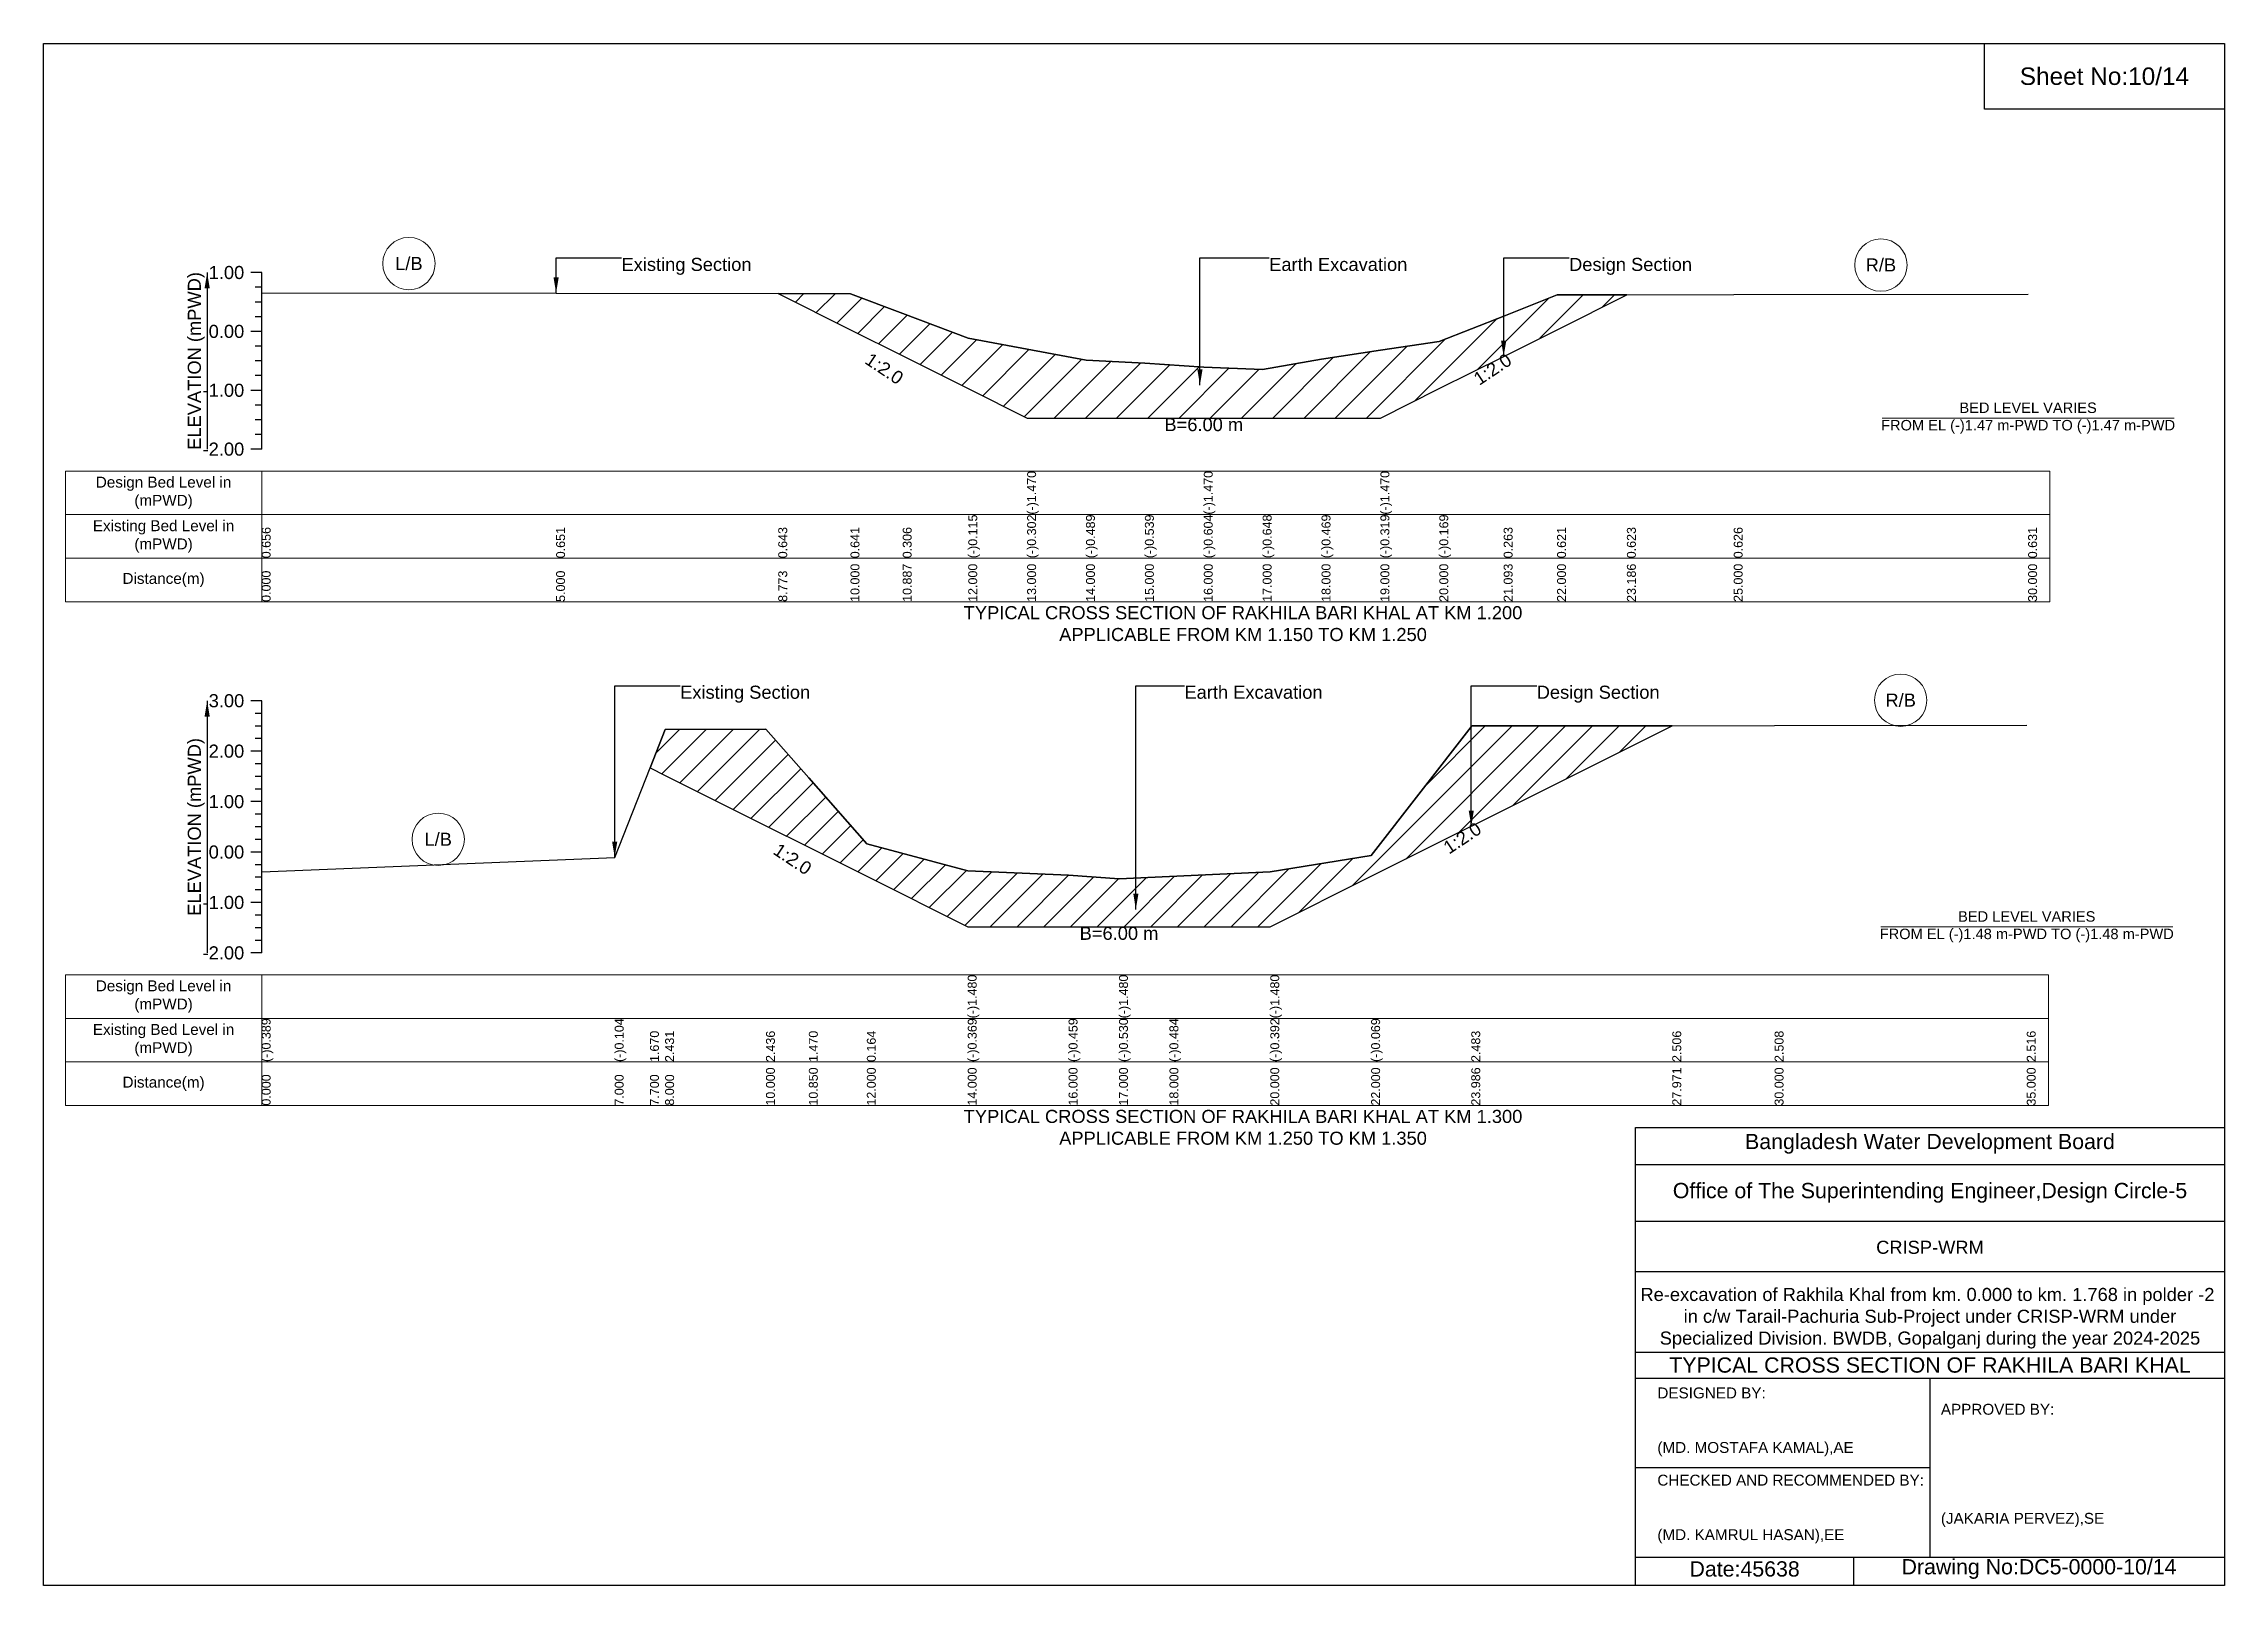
# Model space of a CAD drawing. Header units: inches. Extents: x 91000 to 238000, y -5656 to 6588.
# Drawn here: x 190000 to 198000, y -5656 to 0 of the extents above; entities that cross this region are included whole.
import ezdxf

# ---------------------------------------------------------------- set-up
doc = ezdxf.new("R2010")
doc.units = ezdxf.units.IN
doc.header["$LTSCALE"] = 7
doc.header["$MEASUREMENT"] = 0
for name, color, linetype, lineweight in [('Cross section Data Border', 7, 'Continuous', 9), ('Cross Section Labels', 7, 'Continuous', 9), ('Existing_Bed_Level for Xsection', 7, 'Continuous', 25)]:
    doc.layers.add(name, color=color, linetype=linetype, lineweight=lineweight)
doc.styles.get("Standard").update_dxf_attribs({"font": 'arial.ttf'})
doc.dimstyles.get("Standard").update_dxf_attribs({"dimtxt": 0.18, "dimasz": 0.18, "dimexe": 0.18, "dimexo": 0.0625, "dimgap": 0.09, "dimtad": 0, "dimtih": 1, "dimtoh": 1, "dimdec": 4, "dimzin": 0, "dimdsep": 46, "dimtxsty": 'Standard', "dimcen": 0.09, "dimadec": 0, "dimazin": 0, "dimtfac": 1, "dimtdec": 4, "dimtofl": 0, "dimtmove": 0, "dimatfit": 3, "dimfxl": 1, "dimtolj": 1, "dimtzin": 0, "dimarcsym": 0})

msp = doc.modelspace()

# ---------------------------------------------------------------- texts
at = {"attachment_point": 5}
for s, insert, char_height in [('Sheet No:10/14', (197560, -120), 64), ('Bangladesh Water Development Board', (196920, -4036), 56), ('Office of The Superintending Engineer,Design Circle-5', (196920, -4216), 56)]:
    msp.add_mtext(s, dxfattribs=dict(at, insert=insert, char_height=char_height))
for s, insert, char_height, width, attachment_point in [('CRISP-WRM', (196920, -4416), 48, 2240, 5), ('Re-excavation of Rakhila Khal from km. 0.000 to km. 1.768 in polder -2  in c/w Tarail-Pachuria Sub-Project under CRISP-WRM under Specialized Division. BWDB, Gopalganj during the year 2024-2025', (196920, -4676), 48, 2160, 5), ('TYPICAL CROSS SECTION OF RAKHILA BARI KHAL', (196920, -4848), 56, 2240, 5), ('DESIGNED BY:^J^J^J(MD. MOSTAFA KAMAL),AE', (195920, -5056), 40, 1120, 4), ('APPROVED BY:^J^J^J^J^J^J(JAKARIA PERVEZ),SE', (196960, -5216), 40, 1120, 4), ('CHECKED AND RECOMMENDED BY:^J^J^J(MD. KAMRUL HASAN),EE', (195920, -5376), 40, 1120, 4), ('Date:45638', (196240, -5596), 56, 1120, 5), ('Drawing No:DC5-0000-10/14', (197320, -5596), 56, 1760, 5)]:
    msp.add_mtext(s, dxfattribs=dict(insert=insert, char_height=char_height, width=width, attachment_point=attachment_point))
at = {"layer": 'Cross section Data Border', "char_height": 40, "width": 640, "attachment_point": 5}
for s, insert in [('Design Bed Level in (mPWD)', (190440, -1648)), ('Existing Bed Level in (mPWD)', (190440, -1808)), ('Distance(m)', (190440, -1968)), ('Design Bed Level in (mPWD)', (190440, -3495.9)), ('Existing Bed Level in (mPWD)', (190440, -3655.9)), ('Distance(m)', (190440, -3815.9))]:
    msp.add_mtext(s, dxfattribs=dict(at, insert=insert))
at = {"layer": 'Cross Section Labels'}
for s, insert, char_height, attachment_point in [('L/B', (191340, -806.9), 48, 5), ('Existing Section', (192120, -786), 48, 1), ('Earth Excavation', (194496, -786), 48, 1), ('Design Section', (195596.1, -786), 48, 1), ('R/B', (196740, -812.3), 48, 5), ('BED LEVEL VARIES ^JFROM EL (-)1.47 m-PWD TO (-)1.47 m-PWD', (197280, -1373.6), 38.4, 5), ('B=6.00 m', (194256, -1373.6), 48, 2), ('TYPICAL CROSS SECTION OF RAKHILA BARI KHAL AT KM 1.200^JAPPLICABLE FROM KM 1.150 TO KM 1.250', (194400, -2128), 48, 5), ('Existing Section', (192335, -2355.4), 48, 1), ('Earth Excavation', (194185, -2355.4), 48, 1), ('Design Section', (195477.3, -2355.4), 48, 1), ('R/B', (196812.5, -2408.7), 48, 5), ('L/B', (191447.5, -2919.1), 48, 5), ('BED LEVEL VARIES ^JFROM EL (-)1.48 m-PWD TO (-)1.48 m-PWD', (197275, -3239.8), 38.4, 5), ('B=6.00 m', (193945, -3239.8), 48, 2), ('TYPICAL CROSS SECTION OF RAKHILA BARI KHAL AT KM 1.300^JAPPLICABLE FROM KM 1.250 TO KM 1.350', (194400, -3975.9), 48, 5)]:
    msp.add_mtext(s, dxfattribs=dict(at, insert=insert, char_height=char_height, attachment_point=attachment_point))
at = {"layer": 'Cross Section Labels', "char_height": 48, "attachment_point": 2}
for insert, rotation in [((193097.5, -1172.3), 326.30993), ((195302.1, -1174.5), 33.69007), ((195191.1, -2894.2), 33.69007), ((192761, -2971.5), 326.30993)]:
    msp.add_mtext('1:2.0', dxfattribs=dict(at, insert=insert, rotation=rotation))
at = {"layer": 'Existing_Bed_Level for Xsection', "rotation": 90}
for s, insert, char_height, attachment_point in [('ELEVATION (mPWD)', (190560, -1164), 48, 5), ('(-)1.470', (193608, -1728), 32.8, 1), ('(-)1.470', (194256, -1728), 32.8, 1), ('(-)1.470', (194904, -1728), 32.8, 1), ('(-)0.115', (193392, -1888), 32.8, 1), ('(-)0.302', (193608, -1888), 32.8, 1), ('(-)0.489', (193824, -1888), 32.8, 1), ('(-)0.539', (194040, -1888), 32.8, 1), ('(-)0.604', (194256, -1888), 32.8, 1), ('(-)0.648', (194472, -1888), 32.8, 1), ('(-)0.469', (194688, -1888), 32.8, 1), ('(-)0.319', (194904, -1888), 32.8, 1), ('(-)0.169', (195120, -1888), 32.8, 1), ('0.656', (190800, -1888), 32.8, 1), ('0.651', (191880, -1888), 32.8, 1), ('0.643', (192695, -1888), 32.8, 1), ('0.641', (192960, -1888), 32.8, 1), ('0.306', (193151.5, -1888), 32.8, 1), ('0.263', (195356.1, -1888), 32.8, 1), ('0.621', (195552, -1888), 32.8, 1), ('0.623', (195808.2, -1888), 32.8, 1), ('0.626', (196200, -1888), 32.8, 1), ('0.631', (197280, -1888), 32.8, 1), ('10.000', (192960, -2048), 32.8, 1), ('10.887', (193151.5, -2048), 32.8, 1), ('12.000', (193392, -2048), 32.8, 1), ('13.000', (193608, -2048), 32.8, 1), ('14.000', (193824, -2048), 32.8, 1), ('15.000', (194040, -2048), 32.8, 1), ('16.000', (194256, -2048), 32.8, 1), ('17.000', (194472, -2048), 32.8, 1), ('18.000', (194688, -2048), 32.8, 1), ('19.000', (194904, -2048), 32.8, 1), ('20.000', (195120, -2048), 32.8, 1), ('21.093', (195356.1, -2048), 32.8, 1), ('22.000', (195552, -2048), 32.8, 1), ('23.186', (195808.2, -2048), 32.8, 1), ('25.000', (196200, -2048), 32.8, 1), ('30.000', (197280, -2048), 32.8, 1), ('0.000', (190800, -2048), 32.8, 1), ('5.000', (191880, -2048), 32.8, 1), ('8.773', (192695, -2048), 32.8, 1), ('ELEVATION (mPWD)', (190560, -2873.4), 48, 5), ('(-)1.480', (193390, -3575.9), 32.8, 1), ('(-)1.480', (193945, -3575.9), 32.8, 1), ('(-)1.480', (194500, -3575.9), 32.8, 1), ('(-)0.389', (190800, -3735.9), 32.8, 1), ('(-)0.104', (192095, -3735.9), 32.8, 1), ('(-)0.369', (193390, -3735.9), 32.8, 1), ('(-)0.459', (193760, -3735.9), 32.8, 1), ('(-)0.530', (193945, -3735.9), 32.8, 1), ('(-)0.484', (194130, -3735.9), 32.8, 1), ('(-)0.392', (194500, -3735.9), 32.8, 1), ('(-)0.069', (194870, -3735.9), 32.8, 1), ('1.670', (192224.5, -3735.9), 32.8, 1), ('2.431', (192280, -3735.9), 32.8, 1), ('2.436', (192650, -3735.9), 32.8, 1), ('1.470', (192807.2, -3735.9), 32.8, 1), ('0.164', (193020, -3735.9), 32.8, 1), ('2.483', (195237.3, -3735.9), 32.8, 1), ('2.506', (195974.7, -3735.9), 32.8, 1), ('2.508', (196350, -3735.9), 32.8, 1), ('2.516', (197275, -3735.9), 32.8, 1), ('10.000', (192650, -3895.9), 32.8, 1), ('10.850', (192807.2, -3895.9), 32.8, 1), ('12.000', (193020, -3895.9), 32.8, 1), ('14.000', (193390, -3895.9), 32.8, 1), ('16.000', (193760, -3895.9), 32.8, 1), ('17.000', (193945, -3895.9), 32.8, 1), ('18.000', (194130, -3895.9), 32.8, 1), ('20.000', (194500, -3895.9), 32.8, 1), ('22.000', (194870, -3895.9), 32.8, 1), ('23.986', (195237.3, -3895.9), 32.8, 1), ('27.971', (195974.7, -3895.9), 32.8, 1), ('30.000', (196350, -3895.9), 32.8, 1), ('35.000', (197275, -3895.9), 32.8, 1), ('0.000', (190800, -3895.9), 32.8, 1), ('7.000', (192095, -3895.9), 32.8, 1), ('7.700', (192224.5, -3895.9), 32.8, 1), ('8.000', (192280, -3895.9), 32.8, 1)]:
    msp.add_mtext(s, dxfattribs=dict(at, insert=insert, char_height=char_height, attachment_point=attachment_point))
at = {"layer": 'Existing_Bed_Level for Xsection', "char_height": 48, "attachment_point": 6}
for s, insert in [('1.00', (190736, -840)), ('0.00', (190736, -1056)), ('-1.00', (190736, -1272)), ('-2.00', (190736, -1488)), ('3.00', (190736, -2410.9)), ('2.00', (190736, -2595.9)), ('1.00', (190736, -2780.9)), ('0.00', (190736, -2965.9)), ('-1.00', (190736, -3150.9)), ('-2.00', (190736, -3335.9))]:
    msp.add_mtext(s, dxfattribs=dict(at, insert=insert))

# ---------------------------------------------------------------- hatches: boundary and pattern name
at = {"layer": 'Existing_Bed_Level for Xsection'}
h = msp.add_hatch(dxfattribs=at)
h.set_pattern_fill('ANSI31', color=256, scale=648, style=0)
h.paths.add_polyline_path([(192695, -917), (192960, -1049.6), (193151.5, -1145.3), (193392, -1265.6), (193608, -1373.6), (193824, -1373.6), (194040, -1373.6), (194256, -1373.6), (194472, -1373.6), (194688, -1373.6), (194904, -1373.6), (195120, -1265.6), (195356.1, -1147.5), (195552, -1049.6), (195808.2, -921.5), (195552, -921.9), (195356.1, -999.3), (195120, -1092.5), (194904, -1124.9), (194688, -1157.3), (194472, -1196), (194256, -1186.5), (194040, -1172.5), (193824, -1161.7), (193608, -1121.3), (193392, -1080.9), (193151.5, -990), (192960, -917.6)])
h = msp.add_hatch(dxfattribs=at)
h.set_pattern_fill('ANSI31', color=256, scale=555, style=0)
h.paths.add_polyline_path([(192224.5, -2657), (192280, -2684.8), (192650, -2869.8), (192807.2, -2948.4), (193020, -3054.8), (193390, -3239.8), (193760, -3239.8), (193945, -3239.8), (194130, -3239.8), (194500, -3239.8), (194870, -3054.8), (195237.3, -2871.1), (195240, -2869.8), (195974.7, -2502.4), (195240, -2503.3), (195237.3, -2506.7), (194870, -2978.7), (194500, -3038.5), (194130, -3055.5), (193945, -3064), (193760, -3050.9), (193390, -3034.2), (193020, -2935.6), (192807.2, -2693.9), (192650, -2515.3), (192280, -2516.2)])

# ---------------------------------------------------------------- linework, layer by layer
for points in [[(190000, 0), (198000, 0), (198000, -5656), (190000, -5656)], [(197120, 0), (198000, 0), (198000, -240), (197120, -240)]]:
    msp.add_lwpolyline(points, close=True)
for points in [[(195840, -5656), (195840, -3976), (198000, -3976)], [(195840, -4112), (198000, -4112)], [(195840, -4320), (198000, -4320)], [(195840, -4504), (198000, -4504)], [(195840, -4800), (198000, -4800)], [(195840, -4896), (198000, -4896)], [(196920, -4896), (196920, -5552)], [(195840, -5224), (196920, -5224)], [(195840, -5552), (198000, -5552)], [(196640, -5552), (196640, -5656)]]:
    msp.add_lwpolyline(points)
at = {"layer": 'Cross section Data Border'}
for points in [[(190080, -1568), (197360, -1568), (197360, -2048), (190080, -2048)], [(190080, -3415.9), (197355, -3415.9), (197355, -3895.9), (190080, -3895.9)]]:
    msp.add_lwpolyline(points, close=True, dxfattribs=at)
for points in [[(190800, -1568), (190800, -2048)], [(190080, -1728), (197360, -1728)], [(190080, -1888), (197360, -1888)], [(190800, -3415.9), (190800, -3895.9)], [(190080, -3575.9), (197355, -3575.9)], [(190080, -3735.9), (197355, -3735.9)]]:
    msp.add_lwpolyline(points, dxfattribs=at)
at = {"layer": 'Cross Section Labels'}
for points in [[(196744.2, -1373.6), (197815.8, -1373.6)], [(196739.2, -3239.8), (197810.8, -3239.8)]]:
    msp.add_lwpolyline(points, dxfattribs=at)
for centre in [(191340, -806.9), (196740, -812.3), (196812.5, -2408.7), (191447.5, -2919.1)]:
    msp.add_circle(centre, 96, dxfattribs=at)
at = {"layer": 'Existing_Bed_Level for Xsection'}
for points in [[(190800, -840), (190760, -840)], [(190800, -1488), (190800, -1272), (190800, -1056), (190800, -840)], [(190800, -894), (190776, -894)], [(190800, -948), (190776, -948)], [(190800, -914.3), (191880, -915.4), (192695, -917), (192960, -917.6), (193151.5, -990), (193392, -1080.9), (193608, -1121.3), (193608, -1121.3), (193824, -1161.7), (194040, -1172.5), (194256, -1186.5), (194256, -1186.5), (194472, -1196), (194688, -1157.3), (194904, -1124.9), (194904, -1124.9), (195120, -1092.5), (195356.1, -999.3), (195552, -921.9), (195808.2, -921.5), (196200, -920.8), (197280, -919.7)], [(190800, -1002), (190776, -1002)], [(190800, -1056), (190760, -1056)], [(190800, -1110), (190776, -1110)], [(190800, -1164), (190776, -1164)], [(190800, -1272), (190760, -1272)], [(190800, -1218), (190776, -1218)], [(190800, -1326), (190776, -1326)], [(190800, -1380), (190776, -1380)], [(190800, -1434), (190776, -1434)], [(190800, -1488), (190760, -1488)], [(190800, -2410.9), (190760, -2410.9)], [(190800, -2457.2), (190776, -2457.2)], [(190800, -3335.9), (190800, -3150.9), (190800, -2965.9), (190800, -2780.9), (190800, -2595.9), (190800, -2410.9)], [(190800, -2503.4), (190776, -2503.4)], [(190800, -2549.7), (190776, -2549.7)], [(190800, -3037.9), (192095, -2985.2), (192224.5, -2657), (192280, -2516.2), (192650, -2515.3), (192807.2, -2693.9), (193020, -2935.6), (193390, -3034.2), (193390, -3034.2), (193760, -3050.9), (193945, -3064), (193945, -3064), (194130, -3055.5), (194500, -3038.5), (194500, -3038.5), (194870, -2978.7), (195237.3, -2506.7), (195240, -2503.3), (195974.7, -2502.4), (196350, -2502), (197275, -2500.5)], [(190800, -2595.9), (190760, -2595.9)], [(190800, -2642.2), (190776, -2642.2)], [(190800, -2688.4), (190776, -2688.4)], [(190800, -2780.9), (190760, -2780.9)], [(190800, -2734.7), (190776, -2734.7)], [(190800, -2827.2), (190776, -2827.2)], [(190800, -2873.4), (190776, -2873.4)], [(190800, -2919.7), (190776, -2919.7)], [(190800, -2965.9), (190760, -2965.9)], [(190800, -3012.2), (190776, -3012.2)], [(190800, -3058.4), (190776, -3058.4)], [(190800, -3104.7), (190776, -3104.7)], [(190800, -3150.9), (190760, -3150.9)], [(190800, -3197.2), (190776, -3197.2)], [(190800, -3243.4), (190776, -3243.4)], [(190800, -3335.9), (190760, -3335.9)], [(190800, -3289.7), (190776, -3289.7)]]:
    msp.add_lwpolyline(points, dxfattribs=at)
for points in [[(192695, -917), (192960, -1049.6), (193151.5, -1145.3), (193392, -1265.6), (193608, -1373.6), (193608, -1373.6), (193824, -1373.6), (194040, -1373.6), (194256, -1373.6), (194256, -1373.6), (194472, -1373.6), (194688, -1373.6), (194904, -1373.6), (194904, -1373.6), (195120, -1265.6), (195356.1, -1147.5), (195552, -1049.6), (195808.2, -921.5), (195552, -921.9), (195356.1, -999.3), (195120, -1092.5), (194904, -1124.9), (194904, -1124.9), (194688, -1157.3), (194472, -1196), (194256, -1186.5), (194256, -1186.5), (194040, -1172.5), (193824, -1161.7), (193608, -1121.3), (193608, -1121.3), (193392, -1080.9), (193151.5, -990), (192960, -917.6)], [(192224.5, -2657), (192224.5, -2657), (192280, -2684.8), (192650, -2869.8), (192807.2, -2948.4), (193020, -3054.8), (193390, -3239.8), (193390, -3239.8), (193760, -3239.8), (193945, -3239.8), (193945, -3239.8), (194130, -3239.8), (194500, -3239.8), (194500, -3239.8), (194870, -3054.8), (195237.3, -2871.1), (195240, -2869.8), (195974.7, -2502.4), (195974.7, -2502.4), (195974.7, -2502.4), (195240, -2503.3), (195237.3, -2506.7), (194870, -2978.7), (194500, -3038.5), (194500, -3038.5), (194130, -3055.5), (193945, -3064), (193945, -3064), (193760, -3050.9), (193390, -3034.2), (193390, -3034.2), (193020, -2935.6), (192807.2, -2693.9), (192650, -2515.3), (192280, -2516.2), (192224.5, -2657)]]:
    msp.add_lwpolyline(points, close=True, dxfattribs=at)

msp.set_redraw_order([(e.dxf.handle, doc.entitydb.next_handle()) for e in msp.query("TEXT MTEXT ATTDEF DIMENSION ARC_DIMENSION")])  # texts and dimensions are drawn at this point

# ---------------------------------------------------------------- leaders
at = {"layer": 'Cross Section Labels', "annotation_type": 0, "has_hookline": 1, "hookline_direction": 0}
for points, text_width in [([(191880, -915.4), (191880, -786), (192119.9, -786)], 467.2), ([(194241.9, -1252.8), (194241.9, -786), (194495.9, -786)], 497), ([(195356.1, -1147.5), (195356.1, -786), (195596, -786)], 441.2), ([(192095, -2985.2), (192095, -2355.4), (192334.9, -2355.4)], 467.2), ([(194006.8, -3176.1), (194006.8, -2355.4), (194184.9, -2355.4)], 497), ([(195237.3, -2871.1), (195237.3, -2355.4), (195477.3, -2355.4)], 441.2)]:
    msp.add_leader(points, dimstyle='Standard', override={"dimasz": 57.6}, dxfattribs=dict(at, text_width=text_width))
at = {"layer": 'Existing_Bed_Level for Xsection'}
for points in [[(190600, -840), (190600, -1488)], [(190600, -2410.9), (190600, -3335.9)]]:
    msp.add_leader(points, dimstyle='Standard', override={"dimasz": 57.6}, dxfattribs=at)

doc.saveas('drawing.dxf')
